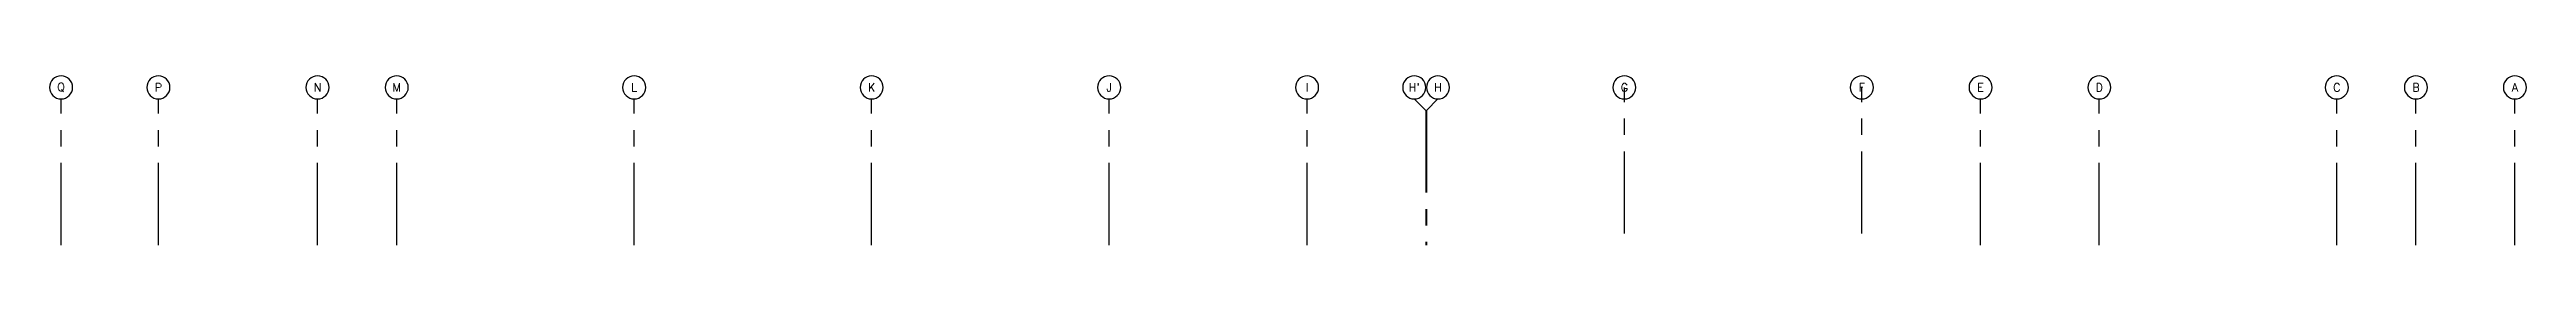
# Model space of a CAD drawing. Extents: x 417563 to 417775, y 43368 to 43436.
# Drawn here: x 417576.6 to 417651.7, y 43431.2 to 43436.4 of the extents above; entities that cross this region are included whole.
import ezdxf
from ezdxf.enums import TextEntityAlignment as Align

# ---------------------------------------------------------------- set-up
doc = ezdxf.new("R2010")
doc.units = 0
doc.header["$MEASUREMENT"] = 0
doc.linetypes.add('CENTERX2', pattern=[4, 2.5, -0.5, 0.5, -0.5])
for name, color, linetype in [('AX-CR', 2, 'CONTINUOUS'), ('AX-TXT', 2, 'CONTINUOUS'), ('AXES', 11, 'CENTERX2')]:
    doc.layers.add(name, color=color, linetype=linetype)
doc.styles.add('ROMANS', font='ROMANS.shx', dxfattribs={"width": 0.6})

# ---------------------------------------------------------------- blocks, each defined once
blk = doc.blocks.new('AXR')
at = {"layer": 'AX-CR'}
blk.add_circle((350, 0), 350, dxfattribs=at)
at = {"layer": 'AX-TXT', "style": 'ROMANS'}
blk.add_attdef('AX', text='', height=250, dxfattribs=at).set_placement((350, 0), align=Align.MIDDLE)

msp = doc.modelspace()

# ---------------------------------------------------------------- linework, layer by layer
at = {"layer": 'AXES'}
for p, q in [((417624.3677, 43431.5698), (417624.3677, 43436.0155)), ((417631.5677, 43431.5698), (417631.5677, 43436.0155)), ((417576.9727, 43431.2198), (417576.9727, 43435.6655)), ((417579.9227, 43431.2198), (417579.9227, 43435.6655)), ((417584.7477, 43431.2198), (417584.7477, 43435.6655)), ((417587.1477, 43431.2198), (417587.1477, 43435.6655)), ((417594.3477, 43431.2198), (417594.3477, 43435.6655)), ((417601.5477, 43431.2198), (417601.5477, 43435.6655)), ((417608.7477, 43431.2198), (417608.7477, 43435.6655)), ((417614.7477, 43431.2198), (417614.7477, 43435.6655)), ((417618.3477, 43435.3155), (417617.9977, 43435.6655)), ((417618.3477, 43435.3155), (417618.3477, 43431.2198)), ((417618.3677, 43435.3155), (417618.7177, 43435.6655)), ((417618.3677, 43435.3155), (417618.3677, 43431.2198)), ((417635.1677, 43431.2198), (417635.1677, 43435.6655)), ((417638.7677, 43431.2198), (417638.7677, 43435.6655)), ((417645.9677, 43431.2198), (417645.9677, 43435.6655)), ((417648.3677, 43431.2198), (417648.3677, 43435.6655)), ((417651.3677, 43431.2198), (417651.3677, 43435.6655))]:
    msp.add_line(p, q, dxfattribs=at)

# ---------------------------------------------------------------- block references
ref = msp.add_blockref('AXR', (417577.3227, 43436.0155), dxfattribs=dict(at, xscale=-0.001000000047497451, yscale=0.0009999999892897904, zscale=0.001))
ref.add_attrib('AX', 'Q', dxfattribs={"layer": 'AX-TXT', "height": 0.25, "style": 'ROMANS'}).set_placement((417576.9727, 43436.0155), align=Align.MIDDLE)
ref = msp.add_blockref('AXR', (417580.2727, 43436.0155), dxfattribs=dict(at, xscale=-0.001000000047497451, yscale=0.0009999999892897904, zscale=0.001))
ref.add_attrib('AX', 'P', dxfattribs={"layer": 'AX-TXT', "height": 0.25, "style": 'ROMANS'}).set_placement((417579.9227, 43436.0155), align=Align.MIDDLE)
ref = msp.add_blockref('AXR', (417585.0977, 43436.0155), dxfattribs=dict(at, xscale=-0.001000000047497451, yscale=0.0009999999892897904, zscale=0.001))
ref.add_attrib('AX', 'N', dxfattribs={"layer": 'AX-TXT', "height": 0.25, "style": 'ROMANS'}).set_placement((417584.7477, 43436.0155), align=Align.MIDDLE)
ref = msp.add_blockref('AXR', (417587.4977, 43436.0155), dxfattribs=dict(at, xscale=-0.001000000047497451, yscale=0.0009999999892897904, zscale=0.001))
ref.add_attrib('AX', 'M', dxfattribs={"layer": 'AX-TXT', "height": 0.25, "style": 'ROMANS'}).set_placement((417587.1477, 43436.0155), align=Align.MIDDLE)
ref = msp.add_blockref('AXR', (417594.6977, 43436.0155), dxfattribs=dict(at, xscale=-0.001000000047497451, yscale=0.0009999999892897904, zscale=0.001))
ref.add_attrib('AX', 'L', dxfattribs={"layer": 'AX-TXT', "height": 0.25, "style": 'ROMANS'}).set_placement((417594.3477, 43436.0155), align=Align.MIDDLE)
ref = msp.add_blockref('AXR', (417601.8977, 43436.0155), dxfattribs=dict(at, xscale=-0.001000000047497451, yscale=0.0009999999892897904, zscale=0.001))
ref.add_attrib('AX', 'K', dxfattribs={"layer": 'AX-TXT', "height": 0.25, "style": 'ROMANS'}).set_placement((417601.5477, 43436.0155), align=Align.MIDDLE)
ref = msp.add_blockref('AXR', (417609.0977, 43436.0155), dxfattribs=dict(at, xscale=-0.001000000047497451, yscale=0.0009999999892897904, zscale=0.001))
ref.add_attrib('AX', 'J', dxfattribs={"layer": 'AX-TXT', "height": 0.25, "style": 'ROMANS'}).set_placement((417608.7477, 43436.0155), align=Align.MIDDLE)
ref = msp.add_blockref('AXR', (417615.0977, 43436.0155), dxfattribs=dict(at, xscale=-0.001000000047497451, yscale=0.0009999999892897904, zscale=0.001))
ref.add_attrib('AX', 'I', dxfattribs={"layer": 'AX-TXT', "height": 0.25, "style": 'ROMANS'}).set_placement((417614.7477, 43436.0155), align=Align.MIDDLE)
ref = msp.add_blockref('AXR', (417618.3477, 43436.0155), dxfattribs=dict(at, xscale=-0.001000000047497451, yscale=0.0009999999892897904, zscale=0.001))
ref.add_attrib('AX', "H'", dxfattribs={"layer": 'AX-TXT', "height": 0.25, "style": 'ROMANS'}).set_placement((417617.9977, 43436.0155), align=Align.MIDDLE)
ref = msp.add_blockref('AXR', (417619.0677, 43436.0155), dxfattribs=dict(at, xscale=-0.001000000047497451, yscale=0.0009999999892897904, zscale=0.001))
ref.add_attrib('AX', 'H', dxfattribs={"layer": 'AX-TXT', "height": 0.25, "style": 'ROMANS'}).set_placement((417618.7177, 43436.0155), align=Align.MIDDLE)
ref = msp.add_blockref('AXR', (417624.7177, 43436.0155), dxfattribs=dict(at, xscale=-0.001000000047497451, yscale=0.0009999999892897904, zscale=0.001))
ref.add_attrib('AX', 'G', dxfattribs={"layer": 'AX-TXT', "height": 0.25, "style": 'ROMANS'}).set_placement((417624.3677, 43436.0155), align=Align.MIDDLE)
ref = msp.add_blockref('AXR', (417631.9177, 43436.0155), dxfattribs=dict(at, xscale=-0.001000000047497451, yscale=0.0009999999892897904, zscale=0.001))
ref.add_attrib('AX', 'F', dxfattribs={"layer": 'AX-TXT', "height": 0.25, "style": 'ROMANS'}).set_placement((417631.5677, 43436.0155), align=Align.MIDDLE)
ref = msp.add_blockref('AXR', (417635.5177, 43436.0155), dxfattribs=dict(at, xscale=-0.001000000047497451, yscale=0.0009999999892897904, zscale=0.001))
ref.add_attrib('AX', 'E', dxfattribs={"layer": 'AX-TXT', "height": 0.25, "style": 'ROMANS'}).set_placement((417635.1677, 43436.0155), align=Align.MIDDLE)
ref = msp.add_blockref('AXR', (417639.1177, 43436.0155), dxfattribs=dict(at, xscale=-0.001000000047497451, yscale=0.0009999999892897904, zscale=0.001))
ref.add_attrib('AX', 'D', dxfattribs={"layer": 'AX-TXT', "height": 0.25, "style": 'ROMANS'}).set_placement((417638.7677, 43436.0155), align=Align.MIDDLE)
ref = msp.add_blockref('AXR', (417646.3177, 43436.0155), dxfattribs=dict(at, xscale=-0.001000000047497451, yscale=0.0009999999892897904, zscale=0.001))
ref.add_attrib('AX', 'C', dxfattribs={"layer": 'AX-TXT', "height": 0.25, "style": 'ROMANS'}).set_placement((417645.9677, 43436.0155), align=Align.MIDDLE)
ref = msp.add_blockref('AXR', (417648.7177, 43436.0155), dxfattribs=dict(at, xscale=-0.001000000047497451, yscale=0.0009999999892897904, zscale=0.001))
ref.add_attrib('AX', 'B', dxfattribs={"layer": 'AX-TXT', "height": 0.25, "style": 'ROMANS'}).set_placement((417648.3677, 43436.0155), align=Align.MIDDLE)
ref = msp.add_blockref('AXR', (417651.7177, 43436.0155), dxfattribs=dict(at, xscale=-0.001000000047497451, yscale=0.0009999999892897904, zscale=0.001))
ref.add_attrib('AX', 'A', dxfattribs={"layer": 'AX-TXT', "height": 0.25, "style": 'ROMANS'}).set_placement((417651.3677, 43436.0155), align=Align.MIDDLE)

doc.saveas('drawing.dxf')
